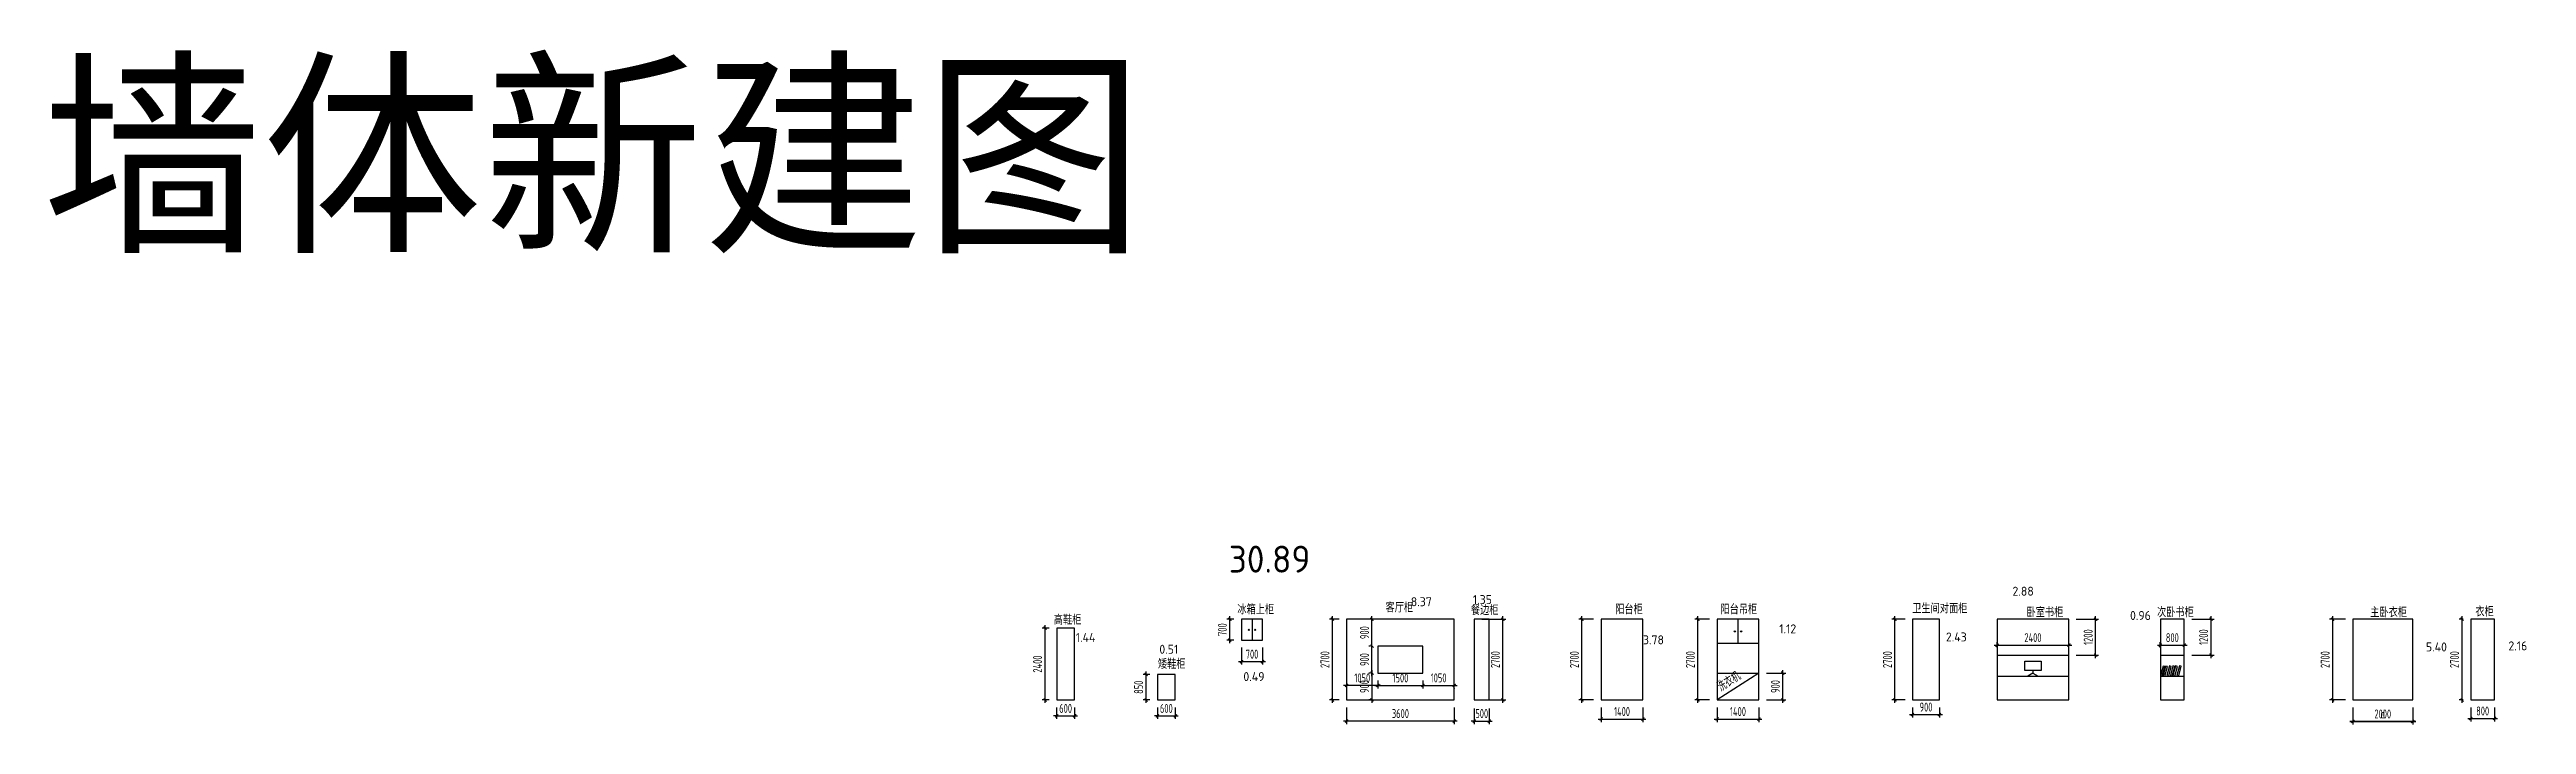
# Model space of a CAD drawing. Header units: millimetres. Extents: x -133666 to 880576, y -269375 to 86941.
# Drawn here: x 44008 to 126774, y -79597 to -57046 of the extents above; entities that cross this region are included whole.
import ezdxf
from ezdxf.enums import TextEntityAlignment as Align

# ---------------------------------------------------------------- set-up
doc = ezdxf.new("R2010")
doc.units = ezdxf.units.MM
doc.header["$LTSCALE"] = 1000
doc.linetypes.add('DASH', pattern=[0.35, 0.25, -0.1])
doc.layers.get('0').update_dxf_attribs({"linetype": 'CONTINUOUS'})
doc.layers.get('Defpoints').update_dxf_attribs({"color": 6, "linetype": 'CONTINUOUS'})
for name, color, linetype in [('A-area', 23, 'CONTINUOUS'), ('A-空调室外机', 5, 'DASH'), ('DIM', 3, 'CONTINUOUS'), ('PUB_TEXT', 7, 'CONTINUOUS'), ('WALL', 2, 'CONTINUOUS'), ('栏杆', 142, 'CONTINUOUS')]:
    doc.layers.add(name, color=color, linetype=linetype)
doc.layers.add('S-ANNO-REVS', color=1, linetype='CONTINUOUS', true_color=0xff0000, plot=False)
doc.styles.get("Standard").update_dxf_attribs({"font": 'tssdeng.shx', "bigfont": 'tssdchn.shx'})
doc.styles.add('ZZ', font='tssdeng.shx', dxfattribs={"width": 0.7, "bigfont": 'tssdchn.shx'})
doc.styles.add('黑体', font='simhei.ttf')
doc.dimstyles.new('TSSD_100_100', dxfattribs={"dimtxt": 300, "dimasz": 100, "dimexe": 100, "dimexo": 250, "dimgap": 100, "dimtad": 1, "dimdec": 0, "dimzin": 0, "dimdsep": 46, "dimtxsty": 'ZZ', "dimblk": 'ARCHTICK', "dimcen": 0, "dimdle": 100, "dimclrd": 256, "dimclrt": 7, "dimadec": 0, "dimazin": 0, "dimtfac": 1, "dimtdec": 0, "dimtix": 1, "dimtmove": 2, "dimatfit": 3, "dimfxl": 0, "dimtolj": 1, "dimtzin": 0, "dimarcsym": 0})

msp = doc.modelspace()

# ---------------------------------------------------------------- texts
at = {"layer": 'PUB_TEXT', "style": '黑体'}
msp.add_text('墙体新建图', height=5401.42, dxfattribs=at).set_placement((43750.5, -63263.9))
at = {"layer": 'PUB_TEXT', "width": 0.7}
for s, p in [('高鞋柜', (77565.5, -76266.5)), ('冰箱上柜', (83699.2, -75918.7)), ('客厅柜', (88650.8, -75854.5)), ('餐边柜', (91503.9, -75940.9)), ('阳台柜', (96324.5, -75914.2)), ('阳台吊柜', (99840.9, -75914.2)), ('卫生间对面柜', (106248.6, -75885.7)), ('卧室书柜', (110069.9, -76013.6)), ('次卧书柜', (114429.8, -76013.6)), ('主卧衣柜', (121553.7, -76014.8)), ('衣柜', (125067.7, -75991.6)), ('矮鞋柜', (81044.2, -77741.7))]:
    msp.add_text(s, height=337.59, dxfattribs=at).set_placement(p)
msp.add_text('洗衣机', height=300, rotation=32.735226, dxfattribs=at).set_placement((100129.5, -78163.3), align=Align.MIDDLE_CENTER)
at = {"layer": 'S-ANNO-REVS'}
for s, height, p in [('30.89', 900, (83412.2, -74523.6)), ('1.35', 300, (91568.9, -75573.5)), ('2.88', 300, (109599.5, -75294.8)), ('8.37', 300, (89494, -75646.5)), ('0.96', 300, (113526.5, -76105.8)), ('1.44', 300, (78298.8, -76840.3)), ('0.51', 300, (81091.4, -77234.5)), ('3.78', 300, (97252.3, -76919.5)), ('1.12', 300, (101806.5, -76552.3)), ('2.43', 300, (107374.7, -76824.4)), ('5.40', 300, (123413.6, -77157)), ('2.16', 300, (126170.4, -77120.5)), ('0.49', 300, (83899.9, -78147.8))]:
    msp.add_text(s, height=height, dxfattribs=at).set_placement(p)

# ---------------------------------------------------------------- blocks, each defined once
blk = doc.blocks.new('_ArchTick')
at = {"color": 0, "linetype": 'ByBlock', "const_width": 0.4}
blk.add_lwpolyline([(-0.5, -0.5), (0.5, 0.5)], dxfattribs=at)
blk = doc.blocks.new('*D248')
at = {"layer": 'Defpoints', "color": 0, "transparency": 16777216}
for p in [(77661, -78779), (78261, -78779), (78261, -79311)]:
    blk.add_point(p, dxfattribs=at)
at = {"layer": 'DIM', "lineweight": -2, "transparency": 16777216}
for p, q in [((77661, -79311), (77561, -79311)), ((77661, -79311), (78261, -79311)), ((78261, -79311), (78361, -79311))]:
    blk.add_line(p, q, dxfattribs=at)
at = {"layer": 'DIM', "color": 0, "lineweight": -2, "transparency": 16777216}
for p, q in [((77661, -79029), (77661, -79411)), ((78261, -79029), (78261, -79411))]:
    blk.add_line(p, q, dxfattribs=at)
at = {"layer": 'DIM', "lineweight": -2, "transparency": 16777216, "xscale": 100, "yscale": 100, "zscale": 100}
blk.add_blockref('_ArchTick', (77661, -79311), dxfattribs=at)
at = {"layer": 'DIM', "lineweight": -2, "transparency": 16777216, "xscale": 100, "yscale": 100, "zscale": 100, "rotation": 180}
blk.add_blockref('_ArchTick', (78261, -79311), dxfattribs=at)
at = {"layer": 'DIM', "color": 7, "transparency": 16777216, "insert": (77961, -79061), "char_height": 300, "attachment_point": 5, "style": 'ZZ'}
blk.add_mtext('\\A1;600', dxfattribs=at)
blk = doc.blocks.new('*D249')
at = {"layer": 'Defpoints', "color": 0, "transparency": 16777216}
for p in [(77273, -76379), (77661, -76379), (77661, -78779)]:
    blk.add_point(p, dxfattribs=at)
at = {"layer": 'DIM', "color": 0, "lineweight": -2, "transparency": 16777216}
for p, q in [((77411, -76379), (77173, -76379)), ((77411, -78779), (77173, -78779))]:
    blk.add_line(p, q, dxfattribs=at)
at = {"layer": 'DIM', "lineweight": -2, "transparency": 16777216}
blk.add_line((77273, -78879), (77273, -76279), dxfattribs=at)
at = {"layer": 'DIM', "lineweight": -2, "transparency": 16777216, "xscale": 100, "yscale": 100, "zscale": 100}
for p, rotation in [((77273, -76379), 90), ((77273, -78779), 270)]:
    blk.add_blockref('_ArchTick', p, dxfattribs=dict(at, rotation=rotation))
at = {"layer": 'DIM', "color": 7, "transparency": 16777216, "insert": (77023, -77579), "char_height": 300, "attachment_point": 5, "rotation": 90, "style": 'ZZ'}
blk.add_mtext('\\A1;2400', dxfattribs=at)
blk = doc.blocks.new('*D250')
at = {"layer": 'Defpoints', "color": 0, "transparency": 16777216}
for p in [(81026, -78779), (81626, -78779), (81626, -79311)]:
    blk.add_point(p, dxfattribs=at)
at = {"layer": 'DIM', "lineweight": -2, "transparency": 16777216}
for p, q in [((81026, -79311), (80926, -79311)), ((81026, -79311), (81626, -79311)), ((81626, -79311), (81726, -79311))]:
    blk.add_line(p, q, dxfattribs=at)
at = {"layer": 'DIM', "color": 0, "lineweight": -2, "transparency": 16777216}
for p, q in [((81026, -79029), (81026, -79411)), ((81626, -79029), (81626, -79411))]:
    blk.add_line(p, q, dxfattribs=at)
at = {"layer": 'DIM', "lineweight": -2, "transparency": 16777216, "xscale": 100, "yscale": 100, "zscale": 100}
blk.add_blockref('_ArchTick', (81026, -79311), dxfattribs=at)
at = {"layer": 'DIM', "lineweight": -2, "transparency": 16777216, "xscale": 100, "yscale": 100, "zscale": 100, "rotation": 180}
blk.add_blockref('_ArchTick', (81626, -79311), dxfattribs=at)
at = {"layer": 'DIM', "color": 7, "transparency": 16777216, "insert": (81326, -79061), "char_height": 300, "attachment_point": 5, "style": 'ZZ'}
blk.add_mtext('\\A1;600', dxfattribs=at)
blk = doc.blocks.new('*D251')
at = {"layer": 'Defpoints', "color": 0, "transparency": 16777216}
for p in [(80649, -77929), (81026, -77929), (81026, -78779)]:
    blk.add_point(p, dxfattribs=at)
at = {"layer": 'DIM', "color": 0, "lineweight": -2, "transparency": 16777216}
for p, q in [((80776, -77929), (80549, -77929)), ((80776, -78779), (80549, -78779))]:
    blk.add_line(p, q, dxfattribs=at)
at = {"layer": 'DIM', "lineweight": -2, "transparency": 16777216}
blk.add_line((80649, -78879), (80649, -77829), dxfattribs=at)
at = {"layer": 'DIM', "lineweight": -2, "transparency": 16777216, "xscale": 100, "yscale": 100, "zscale": 100}
for p, rotation in [((80649, -77929), 90), ((80649, -78779), 270)]:
    blk.add_blockref('_ArchTick', p, dxfattribs=dict(at, rotation=rotation))
at = {"layer": 'DIM', "color": 7, "transparency": 16777216, "insert": (80399, -78354), "char_height": 300, "attachment_point": 5, "rotation": 90, "style": 'ZZ'}
blk.add_mtext('\\A1;850', dxfattribs=at)
blk = doc.blocks.new('*D253')
at = {"layer": 'Defpoints', "color": 0, "transparency": 16777216}
for p in [(83839, -76779), (84539, -76779), (83839, -77499)]:
    blk.add_point(p, dxfattribs=at)
at = {"layer": 'DIM', "lineweight": -2, "transparency": 16777216}
blk.add_line((84639, -77499), (83739, -77499), dxfattribs=at)
at = {"layer": 'DIM', "color": 0, "lineweight": -2, "transparency": 16777216}
for p, q in [((83839, -77029), (83839, -77599)), ((84539, -77029), (84539, -77599))]:
    blk.add_line(p, q, dxfattribs=at)
at = {"layer": 'DIM', "lineweight": -2, "transparency": 16777216, "xscale": 100, "yscale": 100, "zscale": 100, "rotation": 180}
blk.add_blockref('_ArchTick', (83839, -77499), dxfattribs=at)
at = {"layer": 'DIM', "lineweight": -2, "transparency": 16777216, "xscale": 100, "yscale": 100, "zscale": 100}
blk.add_blockref('_ArchTick', (84539, -77499), dxfattribs=at)
at = {"layer": 'DIM', "color": 7, "transparency": 16777216, "insert": (84189, -77249), "char_height": 300, "attachment_point": 5, "style": 'ZZ'}
blk.add_mtext('\\A1;700', dxfattribs=at)
blk = doc.blocks.new('*D254')
at = {"layer": 'Defpoints', "color": 0, "transparency": 16777216}
for p in [(83448, -76079), (83831, -76079), (83831, -76779)]:
    blk.add_point(p, dxfattribs=at)
at = {"layer": 'DIM', "color": 0, "lineweight": -2, "transparency": 16777216}
for p, q in [((83581, -76079), (83348, -76079)), ((83581, -76779), (83348, -76779))]:
    blk.add_line(p, q, dxfattribs=at)
at = {"layer": 'DIM', "lineweight": -2, "transparency": 16777216}
blk.add_line((83448, -76879), (83448, -75979), dxfattribs=at)
at = {"layer": 'DIM', "lineweight": -2, "transparency": 16777216, "xscale": 100, "yscale": 100, "zscale": 100}
for p, rotation in [((83448, -76079), 90), ((83448, -76779), 270)]:
    blk.add_blockref('_ArchTick', p, dxfattribs=dict(at, rotation=rotation))
at = {"layer": 'DIM', "color": 7, "transparency": 16777216, "insert": (83198, -76429), "char_height": 300, "attachment_point": 5, "rotation": 90, "style": 'ZZ'}
blk.add_mtext('\\A1;700', dxfattribs=at)
blk = doc.blocks.new('*D255')
at = {"layer": 'Defpoints', "color": 0, "transparency": 16777216}
for p in [(87348, -78779), (90948, -78779), (87348, -79482)]:
    blk.add_point(p, dxfattribs=at)
at = {"layer": 'DIM', "color": 0, "lineweight": -2, "transparency": 16777216}
for p, q in [((87348, -79029), (87348, -79582)), ((90948, -79029), (90948, -79582))]:
    blk.add_line(p, q, dxfattribs=at)
at = {"layer": 'DIM', "lineweight": -2, "transparency": 16777216}
blk.add_line((91048, -79482), (87248, -79482), dxfattribs=at)
at = {"layer": 'DIM', "lineweight": -2, "transparency": 16777216, "xscale": 100, "yscale": 100, "zscale": 100, "rotation": 180}
blk.add_blockref('_ArchTick', (87348, -79482), dxfattribs=at)
at = {"layer": 'DIM', "lineweight": -2, "transparency": 16777216, "xscale": 100, "yscale": 100, "zscale": 100}
blk.add_blockref('_ArchTick', (90948, -79482), dxfattribs=at)
at = {"layer": 'DIM', "color": 7, "transparency": 16777216, "insert": (89148, -79232), "char_height": 300, "attachment_point": 5, "style": 'ZZ'}
blk.add_mtext('\\A1;3600', dxfattribs=at)
blk = doc.blocks.new('*D256')
at = {"layer": 'Defpoints', "color": 0, "transparency": 16777216}
for p in [(86876, -76079), (87348, -76079), (87348, -78779)]:
    blk.add_point(p, dxfattribs=at)
at = {"layer": 'DIM', "color": 0, "lineweight": -2, "transparency": 16777216}
for p, q in [((87098, -76079), (86776, -76079)), ((87098, -78779), (86776, -78779))]:
    blk.add_line(p, q, dxfattribs=at)
at = {"layer": 'DIM', "lineweight": -2, "transparency": 16777216}
blk.add_line((86876, -78879), (86876, -75979), dxfattribs=at)
at = {"layer": 'DIM', "lineweight": -2, "transparency": 16777216, "xscale": 100, "yscale": 100, "zscale": 100}
for p, rotation in [((86876, -76079), 90), ((86876, -78779), 270)]:
    blk.add_blockref('_ArchTick', p, dxfattribs=dict(at, rotation=rotation))
at = {"layer": 'DIM', "color": 7, "transparency": 16777216, "insert": (86626, -77429), "char_height": 300, "attachment_point": 5, "rotation": 90, "style": 'ZZ'}
blk.add_mtext('\\A1;2700', dxfattribs=at)
blk = doc.blocks.new('*D257')
at = {"layer": 'Defpoints', "color": 0, "transparency": 16777216}
for p in [(91615, -78810), (92115, -78810), (92115, -79482)]:
    blk.add_point(p, dxfattribs=at)
at = {"layer": 'DIM', "color": 0, "lineweight": -2, "transparency": 16777216}
for p, q in [((91615, -79060), (91615, -79582)), ((92115, -79060), (92115, -79582))]:
    blk.add_line(p, q, dxfattribs=at)
at = {"layer": 'DIM', "lineweight": -2, "transparency": 16777216}
for p, q in [((91615, -79482), (91515, -79482)), ((91615, -79482), (92115, -79482)), ((92115, -79482), (92215, -79482))]:
    blk.add_line(p, q, dxfattribs=at)
at = {"layer": 'DIM', "lineweight": -2, "transparency": 16777216, "xscale": 100, "yscale": 100, "zscale": 100}
blk.add_blockref('_ArchTick', (91615, -79482), dxfattribs=at)
at = {"layer": 'DIM', "lineweight": -2, "transparency": 16777216, "xscale": 100, "yscale": 100, "zscale": 100, "rotation": 180}
blk.add_blockref('_ArchTick', (92115, -79482), dxfattribs=at)
at = {"layer": 'DIM', "color": 7, "transparency": 16777216, "insert": (91865, -79232), "char_height": 300, "attachment_point": 5, "style": 'ZZ'}
blk.add_mtext('\\A1;500', dxfattribs=at)
blk = doc.blocks.new('*D258')
at = {"layer": 'Defpoints', "color": 0, "transparency": 16777216}
for p in [(88398, -77879), (89898, -77879), (89898, -78292)]:
    blk.add_point(p, dxfattribs=at)
at = {"layer": 'DIM', "lineweight": -2, "transparency": 16777216}
blk.add_line((88298, -78292), (89998, -78292), dxfattribs=at)
at = {"layer": 'DIM', "color": 0, "lineweight": -2, "transparency": 16777216}
for p, q in [((88398, -78129), (88398, -78392)), ((89898, -78129), (89898, -78392))]:
    blk.add_line(p, q, dxfattribs=at)
at = {"layer": 'DIM', "lineweight": -2, "transparency": 16777216, "xscale": 100, "yscale": 100, "zscale": 100, "rotation": 180}
blk.add_blockref('_ArchTick', (88398, -78292), dxfattribs=at)
at = {"layer": 'DIM', "lineweight": -2, "transparency": 16777216, "xscale": 100, "yscale": 100, "zscale": 100}
blk.add_blockref('_ArchTick', (89898, -78292), dxfattribs=at)
at = {"layer": 'DIM', "color": 7, "transparency": 16777216, "insert": (89148, -78042), "char_height": 300, "attachment_point": 5, "style": 'ZZ'}
blk.add_mtext('\\A1;1500', dxfattribs=at)
blk = doc.blocks.new('*D259')
at = {"layer": 'Defpoints', "color": 0, "transparency": 16777216}
for p in [(88197, -76979), (88398, -76979), (88398, -77879)]:
    blk.add_point(p, dxfattribs=at)
at = {"layer": 'DIM', "lineweight": -2, "transparency": 16777216}
blk.add_line((88197, -77979), (88197, -76879), dxfattribs=at)
at = {"layer": 'DIM', "color": 0, "lineweight": -2, "transparency": 16777216}
for p, q in [((88148, -76979), (88097, -76979)), ((88148, -77879), (88097, -77879))]:
    blk.add_line(p, q, dxfattribs=at)
at = {"layer": 'DIM', "lineweight": -2, "transparency": 16777216, "xscale": 100, "yscale": 100, "zscale": 100}
for p, rotation in [((88197, -76979), 90), ((88197, -77879), 270)]:
    blk.add_blockref('_ArchTick', p, dxfattribs=dict(at, rotation=rotation))
at = {"layer": 'DIM', "color": 7, "transparency": 16777216, "insert": (87947, -77429), "char_height": 300, "attachment_point": 5, "rotation": 90, "style": 'ZZ'}
blk.add_mtext('\\A1;900', dxfattribs=at)
blk = doc.blocks.new('*D260')
at = {"layer": 'Defpoints', "color": 0, "transparency": 16777216}
for p in [(89898, -78129), (90948, -78129), (90948, -78292)]:
    blk.add_point(p, dxfattribs=at)
at = {"layer": 'WALL', "lineweight": -2, "transparency": 16777216}
blk.add_line((89798, -78292), (91048, -78292), dxfattribs=at)
at = {"layer": 'WALL', "color": 0, "lineweight": -2, "transparency": 16777216}
for p, q in [((89898, -78379), (89898, -78392)), ((90948, -78379), (90948, -78392))]:
    blk.add_line(p, q, dxfattribs=at)
at = {"layer": 'WALL', "lineweight": -2, "transparency": 16777216, "xscale": 100, "yscale": 100, "zscale": 100, "rotation": 180}
blk.add_blockref('_ArchTick', (89898, -78292), dxfattribs=at)
at = {"layer": 'WALL', "lineweight": -2, "transparency": 16777216, "xscale": 100, "yscale": 100, "zscale": 100}
blk.add_blockref('_ArchTick', (90948, -78292), dxfattribs=at)
at = {"layer": 'WALL', "color": 7, "transparency": 16777216, "insert": (90423, -78042), "char_height": 300, "attachment_point": 5, "style": 'ZZ'}
blk.add_mtext('\\A1;1050', dxfattribs=at)
blk = doc.blocks.new('*D261')
at = {"layer": 'Defpoints', "color": 0, "transparency": 16777216}
for p in [(87348, -78129), (87348, -78292), (88398, -78129)]:
    blk.add_point(p, dxfattribs=at)
at = {"layer": 'WALL', "lineweight": -2, "transparency": 16777216}
blk.add_line((88498, -78292), (87248, -78292), dxfattribs=at)
at = {"layer": 'WALL', "color": 0, "lineweight": -2, "transparency": 16777216}
for p, q in [((87348, -78379), (87348, -78392)), ((88398, -78379), (88398, -78392))]:
    blk.add_line(p, q, dxfattribs=at)
at = {"layer": 'WALL', "lineweight": -2, "transparency": 16777216, "xscale": 100, "yscale": 100, "zscale": 100, "rotation": 180}
blk.add_blockref('_ArchTick', (87348, -78292), dxfattribs=at)
at = {"layer": 'WALL', "lineweight": -2, "transparency": 16777216, "xscale": 100, "yscale": 100, "zscale": 100}
blk.add_blockref('_ArchTick', (88398, -78292), dxfattribs=at)
at = {"layer": 'WALL', "color": 7, "transparency": 16777216, "insert": (87873, -78042), "char_height": 300, "attachment_point": 5, "style": 'ZZ'}
blk.add_mtext('\\A1;1050', dxfattribs=at)
blk = doc.blocks.new('*D262')
at = {"layer": 'Defpoints', "color": 0, "transparency": 16777216}
for p in [(88197, -76079), (88398, -76079), (88398, -76979)]:
    blk.add_point(p, dxfattribs=at)
at = {"layer": 'WALL', "color": 0, "lineweight": -2, "transparency": 16777216}
for p, q in [((88148, -76079), (88097, -76079)), ((88148, -76979), (88097, -76979))]:
    blk.add_line(p, q, dxfattribs=at)
at = {"layer": 'WALL', "lineweight": -2, "transparency": 16777216}
blk.add_line((88197, -77079), (88197, -75979), dxfattribs=at)
at = {"layer": 'WALL', "lineweight": -2, "transparency": 16777216, "xscale": 100, "yscale": 100, "zscale": 100}
for p, rotation in [((88197, -76079), 90), ((88197, -76979), 270)]:
    blk.add_blockref('_ArchTick', p, dxfattribs=dict(at, rotation=rotation))
at = {"layer": 'WALL', "color": 7, "transparency": 16777216, "insert": (87947, -76529), "char_height": 300, "attachment_point": 5, "rotation": 90, "style": 'ZZ'}
blk.add_mtext('\\A1;900', dxfattribs=at)
blk = doc.blocks.new('*D263')
at = {"layer": 'Defpoints', "color": 0, "transparency": 16777216}
for p in [(88398, -77879), (88197, -78779), (88398, -78779)]:
    blk.add_point(p, dxfattribs=at)
at = {"layer": 'DIM', "lineweight": -2, "transparency": 16777216}
blk.add_line((88197, -77779), (88197, -78879), dxfattribs=at)
at = {"layer": 'DIM', "color": 0, "lineweight": -2, "transparency": 16777216}
for p, q in [((88148, -77879), (88097, -77879)), ((88148, -78779), (88097, -78779))]:
    blk.add_line(p, q, dxfattribs=at)
at = {"layer": 'DIM', "lineweight": -2, "transparency": 16777216, "xscale": 100, "yscale": 100, "zscale": 100}
for p, rotation in [((88197, -77879), 90), ((88197, -78779), 270)]:
    blk.add_blockref('_ArchTick', p, dxfattribs=dict(at, rotation=rotation))
at = {"layer": 'DIM', "color": 7, "transparency": 16777216, "insert": (87947, -78329), "char_height": 300, "attachment_point": 5, "rotation": 90, "style": 'ZZ'}
blk.add_mtext('\\A1;900', dxfattribs=at)
blk = doc.blocks.new('*D264')
at = {"layer": 'Defpoints', "color": 0, "transparency": 16777216}
for p in [(106260, -78779), (107160, -78779), (107160, -79266)]:
    blk.add_point(p, dxfattribs=at)
at = {"layer": 'DIM', "lineweight": -2, "transparency": 16777216}
blk.add_line((106160, -79266), (107260, -79266), dxfattribs=at)
at = {"layer": 'DIM', "color": 0, "lineweight": -2, "transparency": 16777216}
for p, q in [((106260, -79029), (106260, -79366)), ((107160, -79029), (107160, -79366))]:
    blk.add_line(p, q, dxfattribs=at)
at = {"layer": 'DIM', "lineweight": -2, "transparency": 16777216, "xscale": 100, "yscale": 100, "zscale": 100, "rotation": 180}
blk.add_blockref('_ArchTick', (106260, -79266), dxfattribs=at)
at = {"layer": 'DIM', "lineweight": -2, "transparency": 16777216, "xscale": 100, "yscale": 100, "zscale": 100}
blk.add_blockref('_ArchTick', (107160, -79266), dxfattribs=at)
at = {"layer": 'DIM', "color": 7, "transparency": 16777216, "insert": (106710, -79016), "char_height": 300, "attachment_point": 5, "style": 'ZZ'}
blk.add_mtext('\\A1;900', dxfattribs=at)
blk = doc.blocks.new('*D265')
at = {"layer": 'Defpoints', "color": 0, "transparency": 16777216}
for p in [(105673, -76079), (106260, -76079), (106260, -78779)]:
    blk.add_point(p, dxfattribs=at)
at = {"layer": 'DIM', "color": 0, "lineweight": -2, "transparency": 16777216}
for p, q in [((106010, -76079), (105573, -76079)), ((106010, -78779), (105573, -78779))]:
    blk.add_line(p, q, dxfattribs=at)
at = {"layer": 'DIM', "lineweight": -2, "transparency": 16777216}
blk.add_line((105673, -78879), (105673, -75979), dxfattribs=at)
at = {"layer": 'DIM', "lineweight": -2, "transparency": 16777216, "xscale": 100, "yscale": 100, "zscale": 100}
for p, rotation in [((105673, -76079), 90), ((105673, -78779), 270)]:
    blk.add_blockref('_ArchTick', p, dxfattribs=dict(at, rotation=rotation))
at = {"layer": 'DIM', "color": 7, "transparency": 16777216, "insert": (105423, -77429), "char_height": 300, "attachment_point": 5, "rotation": 90, "style": 'ZZ'}
blk.add_mtext('\\A1;2700', dxfattribs=at)
blk = doc.blocks.new('*D266')
at = {"layer": 'Defpoints', "color": 0, "transparency": 16777216}
for p in [(95852, -78779), (97252, -78779), (97252, -79415)]:
    blk.add_point(p, dxfattribs=at)
at = {"layer": 'DIM', "lineweight": -2, "transparency": 16777216}
blk.add_line((95752, -79415), (97352, -79415), dxfattribs=at)
at = {"layer": 'DIM', "color": 0, "lineweight": -2, "transparency": 16777216}
for p, q in [((95852, -79029), (95852, -79515)), ((97252, -79029), (97252, -79515))]:
    blk.add_line(p, q, dxfattribs=at)
at = {"layer": 'DIM', "lineweight": -2, "transparency": 16777216, "xscale": 100, "yscale": 100, "zscale": 100, "rotation": 180}
blk.add_blockref('_ArchTick', (95852, -79415), dxfattribs=at)
at = {"layer": 'DIM', "lineweight": -2, "transparency": 16777216, "xscale": 100, "yscale": 100, "zscale": 100}
blk.add_blockref('_ArchTick', (97252, -79415), dxfattribs=at)
at = {"layer": 'DIM', "color": 7, "transparency": 16777216, "insert": (96552, -79165), "char_height": 300, "attachment_point": 5, "style": 'ZZ'}
blk.add_mtext('\\A1;1400', dxfattribs=at)
blk = doc.blocks.new('*D267')
at = {"layer": 'Defpoints', "color": 0, "transparency": 16777216}
for p in [(95211, -76079), (95852, -76079), (95852, -78779)]:
    blk.add_point(p, dxfattribs=at)
at = {"layer": 'DIM', "color": 0, "lineweight": -2, "transparency": 16777216}
for p, q in [((95602, -76079), (95111, -76079)), ((95602, -78779), (95111, -78779))]:
    blk.add_line(p, q, dxfattribs=at)
at = {"layer": 'DIM', "lineweight": -2, "transparency": 16777216}
blk.add_line((95211, -78879), (95211, -75979), dxfattribs=at)
at = {"layer": 'DIM', "lineweight": -2, "transparency": 16777216, "xscale": 100, "yscale": 100, "zscale": 100}
for p, rotation in [((95211, -76079), 90), ((95211, -78779), 270)]:
    blk.add_blockref('_ArchTick', p, dxfattribs=dict(at, rotation=rotation))
at = {"layer": 'DIM', "color": 7, "transparency": 16777216, "insert": (94961, -77429), "char_height": 300, "attachment_point": 5, "rotation": 90, "style": 'ZZ'}
blk.add_mtext('\\A1;2700', dxfattribs=at)
blk = doc.blocks.new('*D268')
at = {"layer": 'Defpoints', "color": 0, "transparency": 16777216}
for p in [(99727, -78779), (101127, -78779), (101127, -79415)]:
    blk.add_point(p, dxfattribs=at)
at = {"layer": 'DIM', "lineweight": -2, "transparency": 16777216}
blk.add_line((99627, -79415), (101227, -79415), dxfattribs=at)
at = {"layer": 'DIM', "color": 0, "lineweight": -2, "transparency": 16777216}
for p, q in [((99727, -79029), (99727, -79515)), ((101127, -79029), (101127, -79515))]:
    blk.add_line(p, q, dxfattribs=at)
at = {"layer": 'DIM', "lineweight": -2, "transparency": 16777216, "xscale": 100, "yscale": 100, "zscale": 100, "rotation": 180}
blk.add_blockref('_ArchTick', (99727, -79415), dxfattribs=at)
at = {"layer": 'DIM', "lineweight": -2, "transparency": 16777216, "xscale": 100, "yscale": 100, "zscale": 100}
blk.add_blockref('_ArchTick', (101127, -79415), dxfattribs=at)
at = {"layer": 'DIM', "color": 7, "transparency": 16777216, "insert": (100427, -79165), "char_height": 300, "attachment_point": 5, "style": 'ZZ'}
blk.add_mtext('\\A1;1400', dxfattribs=at)
blk = doc.blocks.new('*D269')
at = {"layer": 'Defpoints', "color": 0, "transparency": 16777216}
for p in [(99086, -76079), (99727, -76079), (99727, -78779)]:
    blk.add_point(p, dxfattribs=at)
at = {"layer": 'DIM', "color": 0, "lineweight": -2, "transparency": 16777216}
for p, q in [((99477, -76079), (98986, -76079)), ((99477, -78779), (98986, -78779))]:
    blk.add_line(p, q, dxfattribs=at)
at = {"layer": 'DIM', "lineweight": -2, "transparency": 16777216}
blk.add_line((99086, -78879), (99086, -75979), dxfattribs=at)
at = {"layer": 'DIM', "lineweight": -2, "transparency": 16777216, "xscale": 100, "yscale": 100, "zscale": 100}
for p, rotation in [((99086, -76079), 90), ((99086, -78779), 270)]:
    blk.add_blockref('_ArchTick', p, dxfattribs=dict(at, rotation=rotation))
at = {"layer": 'DIM', "color": 7, "transparency": 16777216, "insert": (98836, -77429), "char_height": 300, "attachment_point": 5, "rotation": 90, "style": 'ZZ'}
blk.add_mtext('\\A1;2700', dxfattribs=at)
blk = doc.blocks.new('*D270')
at = {"layer": 'Defpoints', "color": 0, "transparency": 16777216}
for p in [(101127, -77879), (101927, -77879), (101127, -78779)]:
    blk.add_point(p, dxfattribs=at)
at = {"layer": 'DIM', "lineweight": -2, "transparency": 16777216}
blk.add_line((101927, -78879), (101927, -77779), dxfattribs=at)
at = {"layer": 'DIM', "color": 0, "lineweight": -2, "transparency": 16777216}
for p, q in [((101377, -77879), (102027, -77879)), ((101377, -78779), (102027, -78779))]:
    blk.add_line(p, q, dxfattribs=at)
at = {"layer": 'DIM', "lineweight": -2, "transparency": 16777216, "xscale": 100, "yscale": 100, "zscale": 100}
for p, rotation in [((101927, -77879), 90), ((101927, -78779), 270)]:
    blk.add_blockref('_ArchTick', p, dxfattribs=dict(at, rotation=rotation))
at = {"layer": 'DIM', "color": 7, "transparency": 16777216, "insert": (101677, -78329), "char_height": 300, "attachment_point": 5, "rotation": 90, "style": 'ZZ'}
blk.add_mtext('\\A1;900', dxfattribs=at)
blk = doc.blocks.new('*D271')
at = {"layer": 'Defpoints', "color": 0, "transparency": 16777216}
for p in [(111483, -76079), (112379, -76079), (111483, -77279)]:
    blk.add_point(p, dxfattribs=at)
at = {"layer": 'DIM', "color": 0, "lineweight": -2, "transparency": 16777216}
for p, q in [((111733, -76079), (112479, -76079)), ((111733, -77279), (112479, -77279))]:
    blk.add_line(p, q, dxfattribs=at)
at = {"layer": 'DIM', "lineweight": -2, "transparency": 16777216}
blk.add_line((112379, -77379), (112379, -75979), dxfattribs=at)
at = {"layer": 'DIM', "lineweight": -2, "transparency": 16777216, "xscale": 100, "yscale": 100, "zscale": 100}
for p, rotation in [((112379, -76079), 90), ((112379, -77279), 270)]:
    blk.add_blockref('_ArchTick', p, dxfattribs=dict(at, rotation=rotation))
at = {"layer": 'DIM', "color": 7, "transparency": 16777216, "insert": (112129, -76679), "char_height": 300, "attachment_point": 5, "rotation": 90, "style": 'ZZ'}
blk.add_mtext('\\A1;1200', dxfattribs=at)
blk = doc.blocks.new('*D272')
at = {"layer": 'Defpoints', "color": 0, "transparency": 16777216}
for p in [(111483, -76947), (109083, -77279), (111483, -77279)]:
    blk.add_point(p, dxfattribs=at)
at = {"layer": 'DIM', "lineweight": -2, "transparency": 16777216}
blk.add_line((108983, -76947), (111583, -76947), dxfattribs=at)
at = {"layer": 'DIM', "color": 0, "lineweight": -2, "transparency": 16777216}
for p, q in [((109083, -77029), (109083, -76847)), ((111483, -77029), (111483, -76847))]:
    blk.add_line(p, q, dxfattribs=at)
at = {"layer": 'DIM', "lineweight": -2, "transparency": 16777216, "xscale": 100, "yscale": 100, "zscale": 100, "rotation": 180}
blk.add_blockref('_ArchTick', (109083, -76947), dxfattribs=at)
at = {"layer": 'DIM', "lineweight": -2, "transparency": 16777216, "xscale": 100, "yscale": 100, "zscale": 100}
blk.add_blockref('_ArchTick', (111483, -76947), dxfattribs=at)
at = {"layer": 'DIM', "color": 7, "transparency": 16777216, "insert": (110283, -76697), "char_height": 300, "attachment_point": 5, "style": 'ZZ'}
blk.add_mtext('\\A1;2400', dxfattribs=at)
blk = doc.blocks.new('*D273')
at = {"layer": 'Defpoints', "color": 0, "transparency": 16777216}
for p in [(115340, -76079), (116236, -76079), (115340, -77279)]:
    blk.add_point(p, dxfattribs=at)
at = {"layer": 'DIM', "color": 0, "lineweight": -2, "transparency": 16777216}
for p, q in [((115590, -76079), (116336, -76079)), ((115590, -77279), (116336, -77279))]:
    blk.add_line(p, q, dxfattribs=at)
at = {"layer": 'DIM', "lineweight": -2, "transparency": 16777216}
blk.add_line((116236, -77379), (116236, -75979), dxfattribs=at)
at = {"layer": 'DIM', "lineweight": -2, "transparency": 16777216, "xscale": 100, "yscale": 100, "zscale": 100}
for p, rotation in [((116236, -76079), 90), ((116236, -77279), 270)]:
    blk.add_blockref('_ArchTick', p, dxfattribs=dict(at, rotation=rotation))
at = {"layer": 'DIM', "color": 7, "transparency": 16777216, "insert": (115986, -76679), "char_height": 300, "attachment_point": 5, "rotation": 90, "style": 'ZZ'}
blk.add_mtext('\\A1;1200', dxfattribs=at)
blk = doc.blocks.new('*D274')
at = {"layer": 'Defpoints', "color": 0, "transparency": 16777216}
for p in [(115340, -76947), (114540, -77279), (115340, -77279)]:
    blk.add_point(p, dxfattribs=at)
at = {"layer": 'DIM', "lineweight": -2, "transparency": 16777216}
blk.add_line((114440, -76947), (115440, -76947), dxfattribs=at)
at = {"layer": 'DIM', "color": 0, "lineweight": -2, "transparency": 16777216}
for p, q in [((114540, -77029), (114540, -76847)), ((115340, -77029), (115340, -76847))]:
    blk.add_line(p, q, dxfattribs=at)
at = {"layer": 'DIM', "lineweight": -2, "transparency": 16777216, "xscale": 100, "yscale": 100, "zscale": 100, "rotation": 180}
blk.add_blockref('_ArchTick', (114540, -76947), dxfattribs=at)
at = {"layer": 'DIM', "lineweight": -2, "transparency": 16777216, "xscale": 100, "yscale": 100, "zscale": 100}
blk.add_blockref('_ArchTick', (115340, -76947), dxfattribs=at)
at = {"layer": 'DIM', "color": 7, "transparency": 16777216, "insert": (114940, -76697), "char_height": 300, "attachment_point": 5, "style": 'ZZ'}
blk.add_mtext('\\A1;800', dxfattribs=at)
blk = doc.blocks.new('*D275')
at = {"layer": 'Defpoints', "color": 0, "transparency": 16777216}
for p in [(120973, -78779), (122973, -78779), (122973, -79497)]:
    blk.add_point(p, dxfattribs=at)
at = {"layer": 'DIM', "color": 0, "lineweight": -2, "transparency": 16777216}
for p, q in [((120973, -79029), (120973, -79597)), ((122973, -79029), (122973, -79597))]:
    blk.add_line(p, q, dxfattribs=at)
at = {"layer": 'DIM', "lineweight": -2, "transparency": 16777216}
blk.add_line((120873, -79497), (123073, -79497), dxfattribs=at)
at = {"layer": 'DIM', "lineweight": -2, "transparency": 16777216, "xscale": 100, "yscale": 100, "zscale": 100, "rotation": 180}
blk.add_blockref('_ArchTick', (120973, -79497), dxfattribs=at)
at = {"layer": 'DIM', "lineweight": -2, "transparency": 16777216, "xscale": 100, "yscale": 100, "zscale": 100}
blk.add_blockref('_ArchTick', (122973, -79497), dxfattribs=at)
at = {"layer": 'DIM', "color": 7, "transparency": 16777216, "insert": (121973, -79247), "char_height": 300, "attachment_point": 5, "style": 'ZZ'}
blk.add_mtext('\\A1;d', dxfattribs=at)
blk = doc.blocks.new('*D276')
at = {"layer": 'Defpoints', "color": 0, "transparency": 16777216}
for p in [(120973, -78779), (122973, -78779), (120973, -79497)]:
    blk.add_point(p, dxfattribs=at)
at = {"layer": 'DIM', "color": 0, "lineweight": -2, "transparency": 16777216}
for p, q in [((120973, -79029), (120973, -79597)), ((122973, -79029), (122973, -79597))]:
    blk.add_line(p, q, dxfattribs=at)
at = {"layer": 'DIM', "lineweight": -2, "transparency": 16777216}
blk.add_line((123073, -79497), (120873, -79497), dxfattribs=at)
at = {"layer": 'DIM', "lineweight": -2, "transparency": 16777216, "xscale": 100, "yscale": 100, "zscale": 100, "rotation": 180}
blk.add_blockref('_ArchTick', (120973, -79497), dxfattribs=at)
at = {"layer": 'DIM', "lineweight": -2, "transparency": 16777216, "xscale": 100, "yscale": 100, "zscale": 100}
blk.add_blockref('_ArchTick', (122973, -79497), dxfattribs=at)
at = {"layer": 'DIM', "color": 7, "transparency": 16777216, "insert": (121973, -79247), "char_height": 300, "attachment_point": 5, "style": 'ZZ'}
blk.add_mtext('\\A1;2000', dxfattribs=at)
blk = doc.blocks.new('*D277')
at = {"layer": 'Defpoints', "color": 0, "transparency": 16777216}
for p in [(120973, -76079), (120297, -78779), (120973, -78779)]:
    blk.add_point(p, dxfattribs=at)
at = {"layer": 'DIM', "color": 0, "lineweight": -2, "transparency": 16777216}
for p, q in [((120723, -76079), (120197, -76079)), ((120723, -78779), (120197, -78779))]:
    blk.add_line(p, q, dxfattribs=at)
at = {"layer": 'DIM', "lineweight": -2, "transparency": 16777216}
blk.add_line((120297, -75979), (120297, -78879), dxfattribs=at)
at = {"layer": 'DIM', "lineweight": -2, "transparency": 16777216, "xscale": 100, "yscale": 100, "zscale": 100}
for p, rotation in [((120297, -76079), 90), ((120297, -78779), 270)]:
    blk.add_blockref('_ArchTick', p, dxfattribs=dict(at, rotation=rotation))
at = {"layer": 'DIM', "color": 7, "transparency": 16777216, "insert": (120047, -77429), "char_height": 300, "attachment_point": 5, "rotation": 90, "style": 'ZZ'}
blk.add_mtext('\\A1;2700', dxfattribs=at)
blk = doc.blocks.new('*D278')
at = {"layer": 'Defpoints', "color": 0, "transparency": 16777216}
for p in [(124911, -78779), (125711, -78779), (125711, -79397)]:
    blk.add_point(p, dxfattribs=at)
at = {"layer": 'DIM', "lineweight": -2, "transparency": 16777216}
blk.add_line((124811, -79397), (125811, -79397), dxfattribs=at)
at = {"layer": 'DIM', "color": 0, "lineweight": -2, "transparency": 16777216}
for p, q in [((124911, -79029), (124911, -79497)), ((125711, -79029), (125711, -79497))]:
    blk.add_line(p, q, dxfattribs=at)
at = {"layer": 'DIM', "lineweight": -2, "transparency": 16777216, "xscale": 100, "yscale": 100, "zscale": 100, "rotation": 180}
blk.add_blockref('_ArchTick', (124911, -79397), dxfattribs=at)
at = {"layer": 'DIM', "lineweight": -2, "transparency": 16777216, "xscale": 100, "yscale": 100, "zscale": 100}
blk.add_blockref('_ArchTick', (125711, -79397), dxfattribs=at)
at = {"layer": 'DIM', "color": 7, "transparency": 16777216, "insert": (125311, -79147), "char_height": 300, "attachment_point": 5, "style": 'ZZ'}
blk.add_mtext('\\A1;800', dxfattribs=at)
blk = doc.blocks.new('*D279')
at = {"layer": 'Defpoints', "color": 0, "transparency": 16777216}
for p in [(124622, -76079), (124911, -76079), (124911, -78779)]:
    blk.add_point(p, dxfattribs=at)
at = {"layer": 'DIM', "color": 0, "lineweight": -2, "transparency": 16777216}
for p, q in [((124661, -76079), (124522, -76079)), ((124661, -78779), (124522, -78779))]:
    blk.add_line(p, q, dxfattribs=at)
at = {"layer": 'DIM', "lineweight": -2, "transparency": 16777216}
blk.add_line((124622, -78879), (124622, -75979), dxfattribs=at)
at = {"layer": 'DIM', "lineweight": -2, "transparency": 16777216, "xscale": 100, "yscale": 100, "zscale": 100}
for p, rotation in [((124622, -76079), 90), ((124622, -78779), 270)]:
    blk.add_blockref('_ArchTick', p, dxfattribs=dict(at, rotation=rotation))
at = {"layer": 'DIM', "color": 7, "transparency": 16777216, "insert": (124372, -77429), "char_height": 300, "attachment_point": 5, "rotation": 90, "style": 'ZZ'}
blk.add_mtext('\\A1;2700', dxfattribs=at)
blk = doc.blocks.new('*D280')
at = {"layer": 'Defpoints', "color": 0, "transparency": 16777216}
for p in [(91615, -76079), (92570, -76079), (91615, -78779)]:
    blk.add_point(p, dxfattribs=at)
at = {"layer": 'DIM', "color": 0, "lineweight": -2, "transparency": 16777216}
for p, q in [((91865, -76079), (92670, -76079)), ((91865, -78779), (92670, -78779))]:
    blk.add_line(p, q, dxfattribs=at)
at = {"layer": 'DIM', "lineweight": -2, "transparency": 16777216}
blk.add_line((92570, -78879), (92570, -75979), dxfattribs=at)
at = {"layer": 'DIM', "lineweight": -2, "transparency": 16777216, "xscale": 100, "yscale": 100, "zscale": 100}
for p, rotation in [((92570, -76079), 90), ((92570, -78779), 270)]:
    blk.add_blockref('_ArchTick', p, dxfattribs=dict(at, rotation=rotation))
at = {"layer": 'DIM', "color": 7, "transparency": 16777216, "insert": (92320, -77429), "char_height": 300, "attachment_point": 5, "rotation": 90, "style": 'ZZ'}
blk.add_mtext('\\A1;2700', dxfattribs=at)
blk = doc.blocks.new('ktswaj')
at = {"linetype": 'DASH'}
blk.add_lwpolyline([(-139, 1021323), (-139, 1020493), (139, 1020493), (139, 1021323)], close=True, dxfattribs=at)
for points in [[(-139, 1021323), (139, 1020493)], [(-139, 1020493), (139, 1021323)]]:
    blk.add_lwpolyline(points, dxfattribs=at)
blk = doc.blocks.new('A3ktsjw')
at = {"layer": '栏杆'}
for points in [[(-26114, 169535), (-26114, 170135), (-24864, 170135), (-24864, 169535)], [(-26014, 169535), (-26014, 170035), (-24964, 170035), (-24964, 169535)]]:
    blk.add_lwpolyline(points, dxfattribs=at)
at = {"layer": 'A-空调室外机', "extrusion": (0, 0, -1), "zscale": -1, "rotation": 90}
blk.add_blockref('ktswaj', (204157, 153656), dxfattribs=at)

# ---------------------------------------------------------------- dimensions: what is measured, and where the dimension line sits
at = {"layer": 'DIM'}
for base, p1, p2, picture, middle in [((83448.1, -76078.8), (83831.3, -76778.8), (83831.3, -76078.8), '*D254', (83198.1, -76428.8)), ((86875.5, -76078.8), (87347.6, -78778.8), (87347.6, -76078.8), '*D256', (86625.5, -77428.8)), ((92569.9, -76078.8), (91615.2, -78778.8), (91615.2, -76078.8), '*D280', (92319.9, -77428.8)), ((95211, -76078.8), (95852.3, -78778.8), (95852.3, -76078.8), '*D267', (94961, -77428.8)), ((99085.6, -76078.8), (99726.9, -78778.8), (99726.9, -76078.8), '*D269', (98835.6, -77428.8)), ((105672.7, -76078.8), (106259.8, -78778.8), (106259.8, -76078.8), '*D265', (105422.7, -77428.8)), ((112379, -76078.8), (111482.7, -77278.8), (111482.7, -76078.8), '*D271', (112129, -76678.8)), ((116236.5, -76078.8), (115340.1, -77278.8), (115340.1, -76078.8), '*D273', (115986.5, -76678.8)), ((120296.7, -78778.8), (120972.5, -76078.8), (120972.5, -78778.8), '*D277', (120046.7, -77428.8)), ((124622, -76078.8), (124911.5, -78778.8), (124911.5, -76078.8), '*D279', (124372, -77428.8)), ((77272.7, -76378.8), (77661.4, -78778.8), (77661.4, -76378.8), '*D249', (77022.7, -77578.8)), ((88196.8, -76978.8), (88397.6, -77878.8), (88397.6, -76978.8), '*D259', (87946.8, -77428.8)), ((88196.8, -78778.8), (88397.6, -77878.8), (88397.6, -78778.8), '*D263', (87946.8, -78328.8)), ((101926.8, -77878.8), (101126.9, -78778.8), (101126.9, -77878.8), '*D270', (101676.8, -78328.8)), ((80649.2, -77928.8), (81025.9, -78778.8), (81025.9, -77928.8), '*D251', (80399.2, -78353.8))]:
    dim = msp.add_linear_dim(base=base, p1=p1, p2=p2, angle=90, dimstyle='TSSD_100_100', dxfattribs=at)
    dim.commit()
    dim.dimension.update_dxf_attribs({"geometry": picture, "text_midpoint": middle})
for base, p1, p2, picture, middle in [((83838.8, -77498.7), (84538.8, -76778.8), (83838.8, -76778.8), '*D253', (84188.8, -77248.7)), ((111482.7, -76946.9), (109082.7, -77278.8), (111482.7, -77278.8), '*D272', (110282.7, -76696.9)), ((115340.1, -76946.9), (114540.1, -77278.8), (115340.1, -77278.8), '*D274', (114940.1, -76696.9)), ((89897.6, -78292.2), (88397.6, -77878.8), (89897.6, -77878.8), '*D258', (89147.6, -78042.2)), ((78261.4, -79310.6), (77661.4, -78778.8), (78261.4, -78778.8), '*D248', (77961.4, -79060.6)), ((81625.9, -79310.6), (81025.9, -78778.8), (81625.9, -78778.8), '*D250', (81325.9, -79060.6)), ((87347.6, -79481.8), (90947.6, -78778.8), (87347.6, -78778.8), '*D255', (89147.6, -79231.8)), ((92115.2, -79481.8), (91615.2, -78810), (92115.2, -78810), '*D257', (91865.2, -79231.8)), ((97252.3, -79414.5), (95852.3, -78778.8), (97252.3, -78778.8), '*D266', (96552.3, -79164.5)), ((101126.9, -79414.5), (99726.9, -78778.8), (101126.9, -78778.8), '*D268', (100426.9, -79164.5)), ((107159.8, -79266.2), (106259.8, -78778.8), (107159.8, -78778.8), '*D264', (106709.8, -79016.2)), ((120972.5, -79497.1), (122972.5, -78778.8), (120972.5, -78778.8), '*D276', (121972.5, -79247.1)), ((125711.5, -79396.9), (124911.5, -78778.8), (125711.5, -78778.8), '*D278', (125311.5, -79146.9))]:
    dim = msp.add_linear_dim(base=base, p1=p1, p2=p2, dimstyle='TSSD_100_100', dxfattribs=at)
    dim.commit()
    dim.dimension.update_dxf_attribs({"geometry": picture, "text_midpoint": middle})
dim = msp.add_linear_dim(base=(122972.5, -79497.1), p1=(120972.5, -78778.8), p2=(122972.5, -78778.8), text='d', dimstyle='TSSD_100_100', dxfattribs=at)
dim.commit()
dim.dimension.update_dxf_attribs({"geometry": '*D275', "text_midpoint": (121972.5, -79247.1)})
at = {"layer": 'WALL'}
dim = msp.add_linear_dim(base=(88196.8, -76078.8), p1=(88397.6, -76978.8), p2=(88397.6, -76078.8), angle=90, dimstyle='TSSD_100_100', dxfattribs=at)
dim.commit()
dim.dimension.update_dxf_attribs({"geometry": '*D262', "text_midpoint": (87946.8, -76528.8)})
for base, p1, p2, picture, middle in [((87347.6, -78292.2), (88397.6, -78128.8), (87347.6, -78128.8), '*D261', (87872.6, -78042.2)), ((90947.6, -78292.2), (89897.6, -78128.8), (90947.6, -78128.8), '*D260', (90422.6, -78042.2))]:
    dim = msp.add_linear_dim(base=base, p1=p1, p2=p2, dimstyle='TSSD_100_100', dxfattribs=at)
    dim.commit()
    dim.dimension.update_dxf_attribs({"geometry": picture, "text_midpoint": middle})

# ---------------------------------------------------------------- linework, layer by layer
at = {"layer": 'S-ANNO-REVS', "color": 8}
for points in [[(114543.1, -77967.6), (114605.9, -77984.4), (114692.2, -77662.4), (114629.4, -77645.6)], [(114630, -77967.6), (114692.8, -77984.4), (114779, -77662.4), (114716.2, -77645.6)], [(114758, -77961.9), (114820.8, -77978.8), (114907.1, -77656.8), (114844.3, -77640)], [(114875.8, -77961.9), (114938.6, -77978.8), (115024.9, -77656.8), (114962.1, -77640)], [(114962.6, -77961.9), (115025.4, -77978.8), (115111.7, -77656.8), (115048.9, -77640)], [(115090.7, -77956.3), (115153.5, -77973.1), (115239.7, -77651.1), (115176.9, -77634.3)]]:
    msp.add_lwpolyline(points, close=True, dxfattribs=at)
at = {"layer": 'WALL'}
for p, q in [((84188.8, -76078.8), (84188.8, -76778.8)), ((100426.9, -76078.8), (100426.9, -76878.8)), ((99726.9, -76878.8), (101126.9, -76878.8)), ((109082.7, -77278.8), (111482.7, -77278.8)), ((114540.1, -77278.8), (115340.1, -77278.8)), ((99726.9, -77878.8), (101126.9, -77878.8)), ((101126.9, -77878.8), (99726.9, -78778.8)), ((109082.7, -77978.8), (111482.7, -77978.8)), ((114540.1, -77978.8), (115340.1, -77978.8))]:
    msp.add_line(p, q, dxfattribs=at)
at = {"layer": 'WALL', "color": 8}
for p, q in [((110282.7, -77790), (110282.7, -77884.4)), ((110282.7, -77884.4), (110109.7, -77978.8)), ((110282.7, -77884.4), (110455.7, -77978.8))]:
    msp.add_line(p, q, dxfattribs=at)
at = {"layer": 'WALL'}
for points in [[(83838.8, -76778.8), (84538.8, -76778.8), (84538.8, -76078.8), (83838.8, -76078.8)], [(87347.6, -78778.8), (90947.6, -78778.8), (90947.6, -76078.8), (87347.6, -76078.8)], [(91615.2, -78778.8), (92115.2, -78778.8), (92115.2, -76078.8), (91615.2, -76078.8)], [(95852.3, -78778.8), (97252.3, -78778.8), (97252.3, -76078.8), (95852.3, -76078.8)], [(99726.9, -78778.8), (101126.9, -78778.8), (101126.9, -76078.8), (99726.9, -76078.8)], [(101126.9, -76078.8), (99726.9, -76078.8), (99726.9, -76878.8), (101126.9, -76878.8)], [(106259.8, -78778.8), (107159.8, -78778.8), (107159.8, -76078.8), (106259.8, -76078.8)], [(109082.7, -78778.8), (111482.7, -78778.8), (111482.7, -76078.8), (109082.7, -76078.8)], [(114540.1, -78778.8), (115340.1, -78778.8), (115340.1, -76078.8), (114540.1, -76078.8)], [(120972.5, -78778.8), (122972.5, -78778.8), (122972.5, -76078.8), (120972.5, -76078.8)], [(124911.5, -78778.8), (125711.5, -78778.8), (125711.5, -76078.8), (124911.5, -76078.8)], [(77661.4, -78778.8), (78261.4, -78778.8), (78261.4, -76378.8), (77661.4, -76378.8)], [(89897.6, -77878.8), (89897.6, -76978.8), (88397.6, -76978.8), (88397.6, -77878.8)], [(81025.9, -78778.8), (81625.9, -78778.8), (81625.9, -77928.8), (81025.9, -77928.8)]]:
    msp.add_lwpolyline(points, close=True, dxfattribs=at)
at = {"layer": 'WALL', "color": 8}
msp.add_lwpolyline([(110011.4, -77480), (110554, -77480), (110554, -77790), (110011.4, -77790)], close=True, dxfattribs=at)
at = {"layer": 'WALL'}
for centre in [(84083.4, -76436.1), (84294.2, -76436.1), (100321.6, -76486.1), (100532.3, -76486.1)]:
    msp.add_circle(centre, 20, dxfattribs=at)

# ---------------------------------------------------------------- block references
at = {"layer": 'A-area'}
msp.add_blockref('A3ktsjw', (55388.3, -228571.4), dxfattribs=at)

msp.set_redraw_order([(e.dxf.handle, doc.entitydb.next_handle()) for e in msp.query("TEXT MTEXT ATTDEF DIMENSION ARC_DIMENSION")])  # texts and dimensions are drawn at this point

doc.saveas('drawing.dxf')
